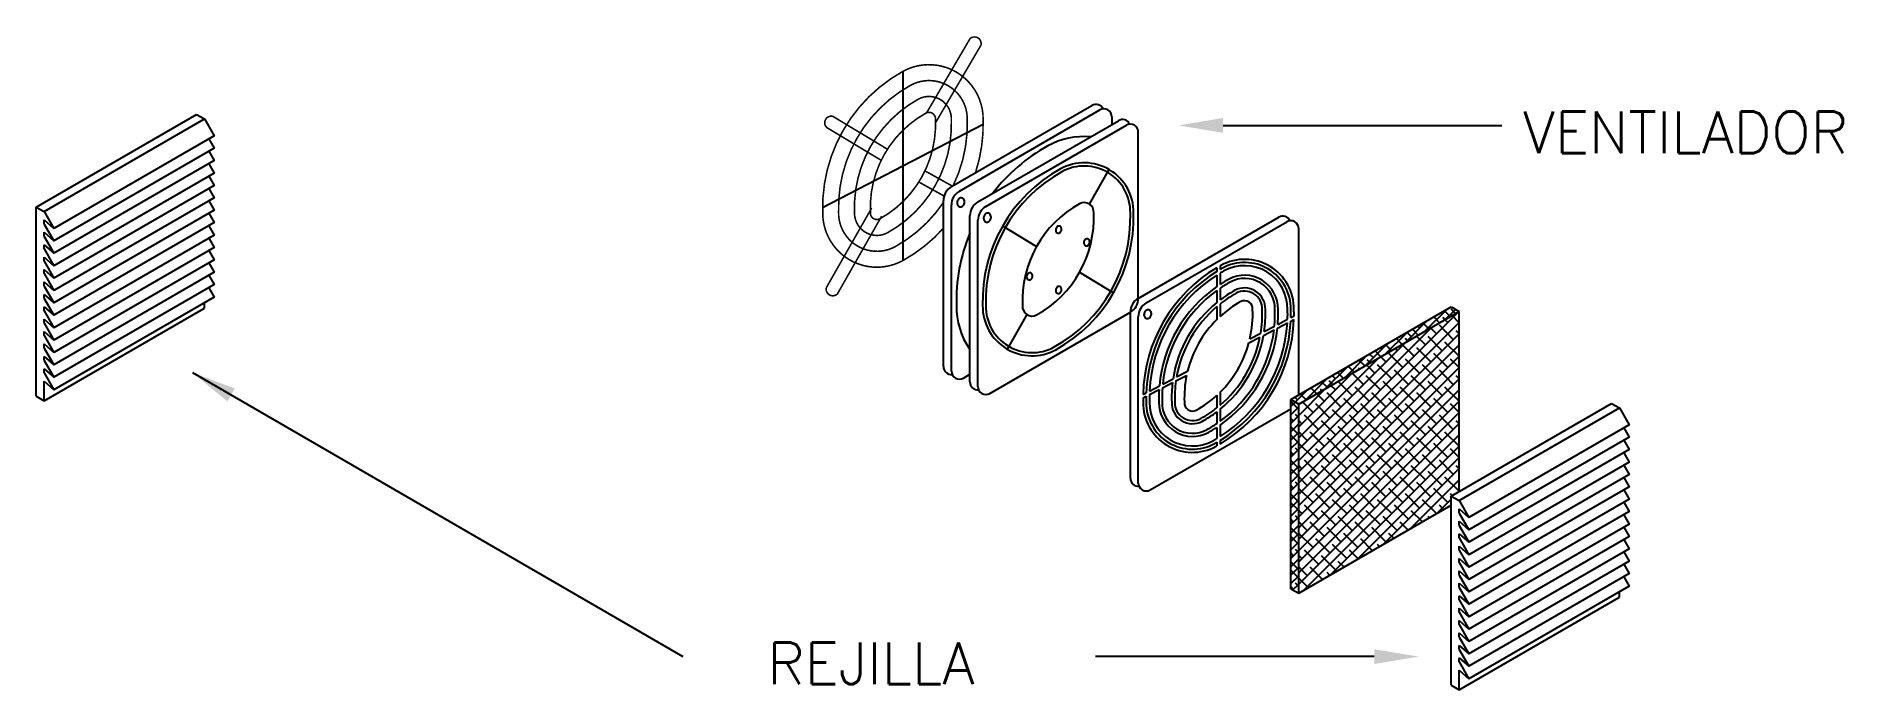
# Model space of a CAD drawing. Header units: millimetres. Extents: x 2499 to 4503, y 2704 to 3691.
# Drawn here: x 3829 to 4493, y 3450 to 3690 of the extents above; entities that cross this region are included whole.
import ezdxf

# ---------------------------------------------------------------- set-up
doc = ezdxf.new("R2010")
doc.units = ezdxf.units.MM
doc.styles.add('ROMANS', font='ROMANS.shx', dxfattribs={"height": 0.12})

msp = doc.modelspace()

# ---------------------------------------------------------------- texts
at = {"color": 8, "linetype": 'ByBlock', "style": 'ROMANS'}
for s, p in [('VENTILADOR', (4375.054, 3646.732)), ('REJILLA', (4097.611, 3451.835))]:
    msp.add_text(s, height=15.3129, dxfattribs=at).set_placement(p)

# ---------------------------------------------------------------- blocks, each defined once
blk = doc.blocks.new('*X15')
at = {"color": 0}
for p, q in [((30.316, -38.132), (31.321, -37.126)), ((31.254, -37.194), (31.236, -37.176)), ((31.326, -37.195), (31.281, -37.15)), ((30.316, -38.203), (31.326, -37.193)), ((30.316, -38.061), (31.154, -37.223)), ((30.316, -38.273), (31.326, -37.264)), ((31.113, -37.335), (31.057, -37.279)), ((31.219, -37.371), (31.13, -37.282)), ((31.183, -37.265), (31.146, -37.228)), ((31.289, -37.3), (31.201, -37.211)), ((31.326, -37.265), (31.307, -37.247)), ((30.316, -37.991), (30.987, -37.32)), ((30.316, -38.344), (31.326, -37.334)), ((30.316, -38.415), (31.326, -37.405)), ((30.865, -37.441), (30.833, -37.409)), ((30.971, -37.477), (30.883, -37.388)), ((30.936, -37.371), (30.922, -37.357)), ((31.042, -37.406), (30.967, -37.331)), ((31.148, -37.441), (31.06, -37.353)), ((31.254, -37.477), (31.166, -37.388)), ((31.325, -37.406), (31.236, -37.318)), ((30.316, -37.92), (30.82, -37.416)), ((30.316, -38.485), (31.326, -37.476)), ((30.316, -37.849), (30.652, -37.513)), ((30.724, -37.583), (30.653, -37.512)), ((30.795, -37.512), (30.743, -37.46)), ((30.901, -37.547), (30.812, -37.459)), ((31.007, -37.583), (30.918, -37.494)), ((31.077, -37.512), (30.989, -37.424)), ((31.183, -37.547), (31.095, -37.459)), ((31.289, -37.583), (31.201, -37.494)), ((31.326, -37.477), (31.272, -37.424)), ((30.316, -38.556), (31.326, -37.547)), ((30.316, -37.778), (30.485, -37.609)), ((30.316, -38.627), (31.326, -37.617)), ((30.582, -37.724), (30.494, -37.636)), ((30.547, -37.618), (30.519, -37.59)), ((30.653, -37.653), (30.565, -37.565)), ((30.618, -37.547), (30.608, -37.538)), ((30.759, -37.689), (30.671, -37.6)), ((30.83, -37.618), (30.741, -37.53)), ((30.865, -37.724), (30.777, -37.636)), ((30.936, -37.653), (30.848, -37.565)), ((31.042, -37.689), (30.954, -37.6)), ((31.113, -37.618), (31.024, -37.53)), ((31.148, -37.724), (31.06, -37.636)), ((31.219, -37.653), (31.13, -37.565)), ((31.325, -37.689), (31.236, -37.6)), ((31.326, -37.548), (31.307, -37.53)), ((30.316, -38.698), (31.326, -37.688)), ((30.316, -37.708), (30.318, -37.706)), ((30.406, -37.76), (30.34, -37.693)), ((30.512, -37.795), (30.423, -37.706)), ((30.476, -37.689), (30.429, -37.642)), ((30.618, -37.83), (30.529, -37.742)), ((30.688, -37.76), (30.6, -37.671)), ((30.795, -37.795), (30.706, -37.706)), ((30.901, -37.83), (30.812, -37.742)), ((30.971, -37.76), (30.883, -37.671)), ((31.077, -37.795), (30.989, -37.706)), ((31.183, -37.83), (31.095, -37.742)), ((31.254, -37.76), (31.166, -37.671)), ((31.326, -37.76), (31.272, -37.706)), ((30.316, -38.768), (31.326, -37.759)), ((30.335, -37.83), (30.316, -37.811)), ((30.316, -38.839), (31.326, -37.829)), ((30.441, -37.866), (30.353, -37.777)), ((30.547, -37.901), (30.459, -37.813)), ((30.653, -37.936), (30.565, -37.848)), ((30.724, -37.866), (30.635, -37.777)), ((30.83, -37.901), (30.741, -37.813)), ((30.936, -37.936), (30.848, -37.848)), ((31.007, -37.866), (30.918, -37.777)), ((31.113, -37.901), (31.024, -37.813)), ((31.219, -37.936), (31.13, -37.848)), ((31.289, -37.866), (31.201, -37.777)), ((31.326, -37.831), (31.307, -37.813)), ((30.37, -37.936), (30.316, -37.882)), ((30.406, -38.042), (30.317, -37.954)), ((30.346, -38.88), (31.326, -37.9)), ((30.476, -37.972), (30.388, -37.883)), ((30.582, -38.007), (30.494, -37.919)), ((30.514, -38.783), (31.326, -37.971)), ((30.688, -38.042), (30.6, -37.954)), ((30.759, -37.972), (30.671, -37.883)), ((30.865, -38.007), (30.777, -37.919)), ((30.971, -38.042), (30.883, -37.954)), ((31.042, -37.972), (30.954, -37.883)), ((31.148, -38.007), (31.06, -37.919)), ((31.254, -38.042), (31.166, -37.954)), ((31.325, -37.972), (31.236, -37.883)), ((30.441, -38.148), (30.353, -38.06)), ((30.512, -38.078), (30.423, -37.989)), ((30.618, -38.113), (30.529, -38.025)), ((30.724, -38.148), (30.635, -38.06)), ((30.681, -38.686), (31.326, -38.042)), ((30.795, -38.078), (30.706, -37.989)), ((30.901, -38.113), (30.812, -38.025)), ((31.007, -38.148), (30.918, -38.06)), ((31.077, -38.078), (30.989, -37.989)), ((31.183, -38.113), (31.095, -38.025)), ((31.289, -38.148), (31.201, -38.06)), ((31.326, -38.043), (31.272, -37.989)), ((30.335, -38.113), (30.316, -38.094)), ((30.37, -38.219), (30.316, -38.165)), ((30.476, -38.254), (30.388, -38.166)), ((30.547, -38.184), (30.459, -38.095)), ((30.582, -38.29), (30.494, -38.201)), ((30.653, -38.219), (30.565, -38.131)), ((30.759, -38.254), (30.671, -38.166)), ((30.83, -38.184), (30.741, -38.095)), ((30.865, -38.29), (30.777, -38.201)), ((30.848, -38.59), (31.326, -38.112)), ((30.936, -38.219), (30.848, -38.131)), ((31.042, -38.254), (30.954, -38.166)), ((31.015, -38.493), (31.326, -38.183)), ((31.113, -38.184), (31.024, -38.095)), ((31.148, -38.29), (31.06, -38.201)), ((31.219, -38.219), (31.13, -38.131)), ((31.325, -38.254), (31.236, -38.166)), ((31.326, -38.114), (31.307, -38.095)), ((30.406, -38.325), (30.317, -38.237)), ((30.512, -38.361), (30.423, -38.272)), ((30.618, -38.396), (30.529, -38.308)), ((30.688, -38.325), (30.6, -38.237)), ((30.795, -38.361), (30.706, -38.272)), ((30.901, -38.396), (30.812, -38.308)), ((30.971, -38.325), (30.883, -38.237)), ((31.077, -38.361), (30.989, -38.272)), ((31.183, -38.396), (31.095, -38.308)), ((31.254, -38.325), (31.166, -38.237)), ((31.183, -38.397), (31.276, -38.304)), ((31.281, -38.282), (31.272, -38.272)), ((31.319, -38.26), (31.326, -38.254)), ((30.335, -38.396), (30.316, -38.377)), ((30.441, -38.431), (30.353, -38.343)), ((30.547, -38.467), (30.459, -38.378)), ((30.653, -38.502), (30.565, -38.414)), ((30.724, -38.431), (30.635, -38.343)), ((30.83, -38.467), (30.741, -38.378)), ((30.936, -38.502), (30.848, -38.414)), ((31.007, -38.431), (30.918, -38.343)), ((31.094, -38.448), (31.024, -38.378)), ((31.139, -38.422), (31.13, -38.414)), ((31.228, -38.37), (31.201, -38.343)), ((30.37, -38.502), (30.316, -38.448)), ((30.406, -38.608), (30.317, -38.52)), ((30.476, -38.537), (30.388, -38.449)), ((30.582, -38.573), (30.494, -38.484)), ((30.688, -38.608), (30.6, -38.52)), ((30.759, -38.537), (30.671, -38.449)), ((30.865, -38.573), (30.777, -38.484)), ((30.915, -38.551), (30.883, -38.52)), ((31.004, -38.5), (30.954, -38.449)), ((30.335, -38.679), (30.316, -38.66)), ((30.441, -38.714), (30.353, -38.626)), ((30.512, -38.643), (30.423, -38.555)), ((30.618, -38.679), (30.529, -38.59)), ((30.69, -38.681), (30.635, -38.626)), ((30.78, -38.629), (30.706, -38.555)), ((30.825, -38.603), (30.812, -38.59)), ((30.37, -38.785), (30.316, -38.731)), ((30.466, -38.81), (30.388, -38.732)), ((30.547, -38.749), (30.459, -38.661)), ((30.511, -38.784), (30.494, -38.767)), ((30.601, -38.733), (30.565, -38.696)), ((30.377, -38.862), (30.317, -38.802))]:
    blk.add_line(p, q, dxfattribs=at)
blk = doc.blocks.new('*X14')
at = {"color": 0}
for p, q in [((31.112, -37.247), (31.249, -37.111)), ((31.202, -37.195), (31.166, -37.159)), ((31.236, -37.176), (31.223, -37.163)), ((31.263, -37.15), (31.233, -37.12)), ((31.238, -37.175), (31.302, -37.111)), ((31.303, -37.137), (31.276, -37.11)), ((30.861, -37.392), (30.998, -37.256)), ((30.967, -37.331), (30.931, -37.294)), ((31.001, -37.312), (30.985, -37.295)), ((30.987, -37.32), (31.123, -37.183)), ((31.024, -37.282), (30.998, -37.256)), ((31.068, -37.273), (31.038, -37.242)), ((31.077, -37.229), (31.065, -37.217)), ((31.135, -37.234), (31.099, -37.197)), ((30.61, -37.537), (30.747, -37.4)), ((30.736, -37.465), (30.872, -37.328)), ((30.786, -37.415), (30.762, -37.392)), ((30.833, -37.409), (30.799, -37.375)), ((30.839, -37.362), (30.83, -37.353)), ((30.9, -37.37), (30.863, -37.333)), ((30.933, -37.35), (30.932, -37.348)), ((30.485, -37.609), (30.622, -37.473)), ((30.597, -37.545), (30.561, -37.508)), ((30.6, -37.494), (30.594, -37.489)), ((30.665, -37.506), (30.628, -37.469)), ((30.698, -37.486), (30.693, -37.481)), ((30.732, -37.467), (30.695, -37.43)), ((30.765, -37.448), (30.746, -37.428)), ((30.294, -37.694), (30.371, -37.618)), ((30.359, -37.682), (30.496, -37.545)), ((30.361, -37.627), (30.359, -37.624)), ((30.429, -37.642), (30.393, -37.605)), ((30.463, -37.622), (30.454, -37.614)), ((30.494, -37.6), (30.46, -37.566)), ((30.53, -37.583), (30.507, -37.561)), ((30.547, -37.547), (30.527, -37.527)), ((30.266, -37.722), (30.294, -37.694)), ((30.266, -37.775), (30.316, -37.725)), ((30.316, -37.741), (30.269, -37.693)), ((30.308, -37.68), (30.292, -37.663)), ((30.362, -37.68), (30.325, -37.644)), ((30.266, -37.828), (30.316, -37.778)), ((30.282, -37.813), (30.266, -37.797)), ((30.266, -37.881), (30.316, -37.831)), ((30.308, -37.892), (30.266, -37.85)), ((30.316, -37.794), (30.295, -37.773)), ((30.266, -37.934), (30.316, -37.884)), ((30.266, -37.987), (30.316, -37.937)), ((30.316, -37.953), (30.269, -37.905)), ((30.266, -38.041), (30.316, -37.991)), ((30.282, -38.025), (30.266, -38.009)), ((30.266, -38.094), (30.316, -38.044)), ((30.308, -38.104), (30.266, -38.062)), ((30.316, -38.006), (30.295, -37.985)), ((30.266, -38.147), (30.316, -38.097)), ((30.266, -38.2), (30.316, -38.15)), ((30.266, -38.253), (30.316, -38.203)), ((30.316, -38.165), (30.269, -38.117)), ((30.316, -38.218), (30.295, -38.197)), ((30.282, -38.237), (30.266, -38.221)), ((30.266, -38.306), (30.316, -38.256)), ((30.308, -38.316), (30.266, -38.274)), ((30.266, -38.359), (30.316, -38.309)), ((30.266, -38.412), (30.316, -38.362)), ((30.266, -38.465), (30.316, -38.415)), ((30.316, -38.377), (30.269, -38.33)), ((30.316, -38.43), (30.295, -38.409)), ((30.282, -38.449), (30.266, -38.433)), ((30.266, -38.518), (30.316, -38.468)), ((30.308, -38.528), (30.266, -38.486)), ((30.266, -38.571), (30.316, -38.521)), ((30.316, -38.589), (30.269, -38.542)), ((30.266, -38.624), (30.316, -38.574)), ((30.266, -38.677), (30.316, -38.627)), ((30.282, -38.661), (30.266, -38.645)), ((30.316, -38.642), (30.295, -38.621)), ((30.266, -38.73), (30.316, -38.68)), ((30.308, -38.741), (30.266, -38.698)), ((30.266, -38.783), (30.316, -38.733)), ((30.316, -38.801), (30.269, -38.754)), ((30.266, -38.836), (30.316, -38.786)), ((30.282, -38.873), (30.266, -38.857)), ((30.279, -38.876), (30.316, -38.839)), ((30.316, -38.854), (30.295, -38.833)), ((30.313, -38.895), (30.316, -38.892))]:
    blk.add_line(p, q, dxfattribs=at)

# ---------------------------------------------------------------- linework, layer by layer
at = {"color": 8}
for p, q in [((4147.444, 3676.732), (4147.444, 3607.313)), ((4117.972, 3626.722), (4176.916, 3657.324))]:
    msp.add_line(p, q, dxfattribs=at)
for p, q in [((4165.255, 3634.447), (4216.856, 3664.239)), ((4168.171, 3632.763), (4219.773, 3662.555)), ((3829.221, 3626.938), (3888.114, 3660.941)), ((3832.137, 3625.254), (3891.031, 3659.257)), ((3888.114, 3660.941), (3891.031, 3659.257)), ((4174.968, 3628.839), (4226.569, 3658.631)), ((4177.885, 3627.155), (4229.486, 3656.947)), ((4224.148, 3660.029), (4224.148, 3657.233)), ((4233.861, 3593.423), (4233.861, 3654.421)), ((4215.917, 3628.011), (4223.139, 3640.687)), ((4162.338, 3568.396), (4162.338, 3629.395)), ((3829.221, 3557.52), (3829.221, 3626.938)), ((3829.221, 3626.938), (3832.137, 3625.254)), ((3832.137, 3625.254), (3835.704, 3619.077)), ((3832.137, 3622.215), (3835.704, 3619.077)), ((3832.137, 3620.704), (3832.137, 3622.215)), ((4165.255, 3566.712), (4165.255, 3627.711)), ((4172.051, 3562.788), (4172.051, 3623.787)), ((4174.968, 3561.104), (4174.968, 3622.103)), ((4233.861, 3593.423), (4285.463, 3623.215)), ((3832.137, 3620.704), (3835.704, 3614.527)), ((3832.137, 3617.665), (3835.704, 3614.527)), ((3832.137, 3616.154), (3832.137, 3617.665)), ((3832.137, 3616.154), (3835.704, 3609.977)), ((4184.022, 3620.005), (4196.499, 3612.442)), ((4236.778, 3591.739), (4288.38, 3621.531)), ((4292.755, 3558.006), (4292.755, 3619.005)), ((3832.137, 3613.115), (3835.704, 3609.977)), ((3832.137, 3611.604), (3832.137, 3613.115)), ((3832.137, 3611.604), (3835.704, 3605.427)), ((3832.137, 3608.565), (3835.704, 3605.427)), ((3832.137, 3607.054), (3832.137, 3608.565)), ((3832.137, 3607.054), (3835.704, 3600.877)), ((3832.137, 3604.015), (3835.704, 3600.877)), ((3832.137, 3602.504), (3832.137, 3604.015)), ((3832.137, 3602.504), (3835.704, 3596.327)), ((4212.33, 3603.083), (4224.807, 3595.521)), ((4262.699, 3604.689), (4262.699, 3603.327)), ((4262.699, 3601.954), (4262.699, 3597.757)), ((4263.866, 3605.363), (4263.866, 3604.021)), ((4263.866, 3602.668), (4263.866, 3598.544)), ((3832.137, 3599.465), (3835.704, 3596.327)), ((3832.137, 3597.954), (3832.137, 3599.465)), ((3832.137, 3597.954), (3835.704, 3591.777)), ((4262.699, 3596.327), (4262.699, 3591.922)), ((4263.866, 3597.142), (4263.866, 3592.838)), ((3832.137, 3594.915), (3835.704, 3591.777)), ((3832.137, 3593.404), (3832.137, 3594.915)), ((3832.137, 3593.404), (3835.704, 3587.227)), ((3832.137, 3590.365), (3835.704, 3587.227)), ((3832.137, 3588.854), (3832.137, 3590.365)), ((3832.137, 3555.836), (3891.031, 3589.838)), ((3832.137, 3588.854), (3835.704, 3582.677)), ((3891.031, 3589.838), (3891.031, 3591.87)), ((4262.699, 3590.406), (4262.699, 3585.663)), ((4263.866, 3591.362), (4263.866, 3586.771)), ((4289.838, 3556.322), (4348.732, 3590.324)), ((4292.755, 3554.638), (4351.648, 3588.64)), ((4348.732, 3590.324), (4351.648, 3588.64)), ((4351.648, 3522.59), (4351.648, 3588.64)), ((3832.137, 3585.815), (3835.704, 3582.677)), ((3832.137, 3584.304), (3832.137, 3585.815)), ((3832.137, 3584.304), (3835.704, 3578.127)), ((4179.343, 3558.578), (4230.945, 3588.371)), ((4192.912, 3587.514), (4185.69, 3574.838)), ((4230.945, 3527.372), (4230.945, 3588.371)), ((4233.861, 3525.688), (4233.861, 3586.687)), ((4279.851, 3579.87), (4283.683, 3581.859)), ((4280.079, 3581.303), (4283.83, 3583.25)), ((4284.929, 3582.507), (4288.598, 3584.411)), ((4285.054, 3583.886), (4288.663, 3585.76)), ((4289.801, 3585.036), (4290.994, 3585.655)), ((4289.848, 3586.375), (4291.026, 3586.986)), ((3832.137, 3581.265), (3835.704, 3578.127)), ((3832.137, 3579.754), (3832.137, 3581.265)), ((3832.137, 3579.754), (3835.704, 3573.577)), ((3832.137, 3576.715), (3835.704, 3573.577)), ((3832.137, 3575.204), (3832.137, 3576.715)), ((4274.447, 3577.064), (4278.537, 3579.188)), ((4274.828, 3578.576), (4278.798, 3580.638)), ((3832.137, 3575.204), (3835.704, 3569.027)), ((3832.137, 3572.165), (3835.704, 3569.027)), ((3832.137, 3570.654), (3832.137, 3572.165)), ((3832.137, 3570.654), (3835.704, 3564.477)), ((3832.137, 3567.615), (3835.704, 3564.477)), ((3832.137, 3566.104), (3832.137, 3567.615)), ((3832.137, 3566.104), (3835.704, 3559.927)), ((3832.137, 3563.065), (3835.704, 3559.927)), ((3832.137, 3555.836), (3832.137, 3563.065)), ((4169.63, 3564.186), (4172.051, 3565.584)), ((4242.716, 3560.591), (4246.421, 3562.514)), ((4242.837, 3561.968), (4246.617, 3563.93)), ((4247.684, 3563.17), (4251.587, 3565.196)), ((4247.911, 3564.602), (4251.925, 3566.686)), ((3829.221, 3557.52), (3832.137, 3555.836)), ((4235.586, 3556.889), (4236.755, 3557.495)), ((4235.598, 3558.21), (4236.782, 3558.824)), ((4237.93, 3558.106), (4241.505, 3559.962)), ((4237.974, 3559.443), (4241.605, 3561.328)), ((4262.699, 3557.876), (4262.699, 3553.291)), ((4263.866, 3558.98), (4263.866, 3554.244)), ((4289.838, 3556.322), (4292.755, 3554.638)), ((4289.838, 3486.904), (4289.838, 3556.322)), ((4238.236, 3523.162), (4289.838, 3552.954)), ((4262.699, 3551.817), (4262.699, 3547.517)), ((4263.866, 3552.73), (4263.866, 3548.329)), ((4292.755, 3485.22), (4292.755, 3554.638)), ((4348.732, 3520.906), (4407.625, 3554.908)), ((4351.648, 3519.222), (4410.542, 3553.224)), ((4407.625, 3554.908), (4410.542, 3553.224)), ((4262.699, 3546.116), (4262.699, 3541.995)), ((4263.866, 3546.901), (4263.866, 3542.707)), ((4262.699, 3540.643), (4262.699, 3539.301)), ((4263.866, 3541.335), (4263.866, 3539.974)), ((4292.755, 3485.22), (4348.732, 3517.538)), ((4348.732, 3520.906), (4351.648, 3519.222)), ((4348.732, 3451.487), (4348.732, 3520.906)), ((4351.648, 3519.222), (4355.215, 3513.045)), ((4351.648, 3514.672), (4351.648, 3516.183)), ((4351.648, 3516.183), (4355.215, 3513.045)), ((4351.648, 3514.672), (4355.215, 3508.495)), ((4351.648, 3510.122), (4351.648, 3511.633)), ((4351.648, 3511.633), (4355.215, 3508.495)), ((4351.648, 3510.122), (4355.215, 3503.945)), ((4351.648, 3505.572), (4351.648, 3507.083)), ((4351.648, 3507.083), (4355.215, 3503.945)), ((4351.648, 3505.572), (4355.215, 3499.395)), ((4351.648, 3501.022), (4351.648, 3502.533)), ((4351.648, 3502.533), (4355.215, 3499.395)), ((4351.648, 3501.022), (4355.215, 3494.845)), ((4351.648, 3496.472), (4351.648, 3497.983)), ((4351.648, 3497.983), (4355.215, 3494.845)), ((4351.648, 3496.472), (4355.215, 3490.295)), ((4351.648, 3491.922), (4351.648, 3493.433)), ((4351.648, 3493.433), (4355.215, 3490.295)), ((4351.648, 3491.922), (4355.215, 3485.745)), ((4289.838, 3486.904), (4292.755, 3485.22)), ((4351.648, 3487.372), (4351.648, 3488.883)), ((4351.648, 3488.883), (4355.215, 3485.745)), ((4351.648, 3487.372), (4355.215, 3481.195)), ((4351.648, 3482.822), (4351.648, 3484.333)), ((4351.648, 3484.333), (4355.215, 3481.195)), ((4351.648, 3449.803), (4410.542, 3483.805)), ((4351.648, 3482.822), (4355.215, 3476.645)), ((4410.542, 3483.805), (4410.542, 3485.838)), ((4351.648, 3478.272), (4351.648, 3479.783)), ((4351.648, 3479.783), (4355.215, 3476.645)), ((4351.648, 3478.272), (4355.215, 3472.095)), ((4351.648, 3473.722), (4351.648, 3475.233)), ((4351.648, 3475.233), (4355.215, 3472.095)), ((4351.648, 3473.722), (4355.215, 3467.545)), ((4351.648, 3469.172), (4351.648, 3470.683)), ((4351.648, 3470.683), (4355.215, 3467.545)), ((4351.648, 3469.172), (4355.215, 3462.995)), ((4351.648, 3464.622), (4351.648, 3466.133)), ((4351.648, 3466.133), (4355.215, 3462.995)), ((4351.648, 3464.622), (4355.215, 3458.445)), ((4351.648, 3460.072), (4351.648, 3461.583)), ((4351.648, 3461.583), (4355.215, 3458.445)), ((4351.648, 3460.072), (4355.215, 3453.895)), ((4351.648, 3457.033), (4355.215, 3453.895)), ((4351.648, 3449.803), (4351.648, 3457.033)), ((4348.732, 3451.487), (4351.648, 3449.803))]:
    msp.add_line(p, q)
at = {"color": 8, "linetype": 'ByBlock'}
for p, q in [((4264.967, 3656.894), (4367.337, 3656.894)), ((3886.674, 3566.179), (4066.603, 3461.996)), ((4320.487, 3461.996), (4218.117, 3461.996))]:
    msp.add_line(p, q, dxfattribs=at)
at = {"color": 8, "const_width": 0.583}
for points in [[(4156.155, 3661.524), (4172.06, 3688.7, -0.7429698), (4176.088, 3686.342), (4159.503, 3658.007)], [(4176.891, 3659.024, 0.5745836), (4147.444, 3676.732, 0.2807445), (4117.997, 3625.022, 0.5745836), (4147.444, 3607.313, 0.0838897), (4162.338, 3619.189, 0.5745836)], [(4171.056, 3658.985, 0.5771365), (4150.259, 3671.623, 0.2813828), (4123.832, 3625.061, 0.5771365), (4144.629, 3612.423, 0.1186741), (4162.338, 3628.665, 0.5771365)], [(4139.525, 3644.062), (4119.58, 3656.056, -0.7891841), (4121.707, 3660.223), (4141.784, 3648.149)], [(4165.882, 3634.809, 0.1222031), (4171.056, 3658.985, 0.5771365)], [(4174.08, 3639.542, 0.0867247), (4176.891, 3659.024, 0.5745836)], [(4153.169, 3636.185), (4162.559, 3630.985, 0.7891841)], [(4135.98, 3626.606), (4119.329, 3597.366, 0.7429698), (4123.384, 3595.057), (4139.631, 3623.587)]]:
    msp.add_lwpolyline(points, format="xyb", dxfattribs=at)
for points in [[(4165.219, 3658.971, 0.5823801), (4153.072, 3666.512, 0.2823249), (4129.669, 3625.074, 0.5823801), (4141.816, 3617.533, 0.2823249)], [(4159.379, 3659.04, 0.60312), (4155.878, 3661.398, 0.2840526), (4135.51, 3625.005, 0.60312), (4139.01, 3622.648, 0.2840526)]]:
    msp.add_lwpolyline(points, format="xyb", close=True, dxfattribs=at)
for points in [[(3891.031, 3659.257), (3894.597, 3653.079), (3835.704, 3619.077)], [(3892.627, 3651.942), (3894.597, 3648.529), (3835.704, 3614.527)], [(3892.627, 3647.392), (3894.597, 3643.979), (3835.704, 3609.977)], [(3892.627, 3642.842), (3894.597, 3639.429), (3835.704, 3605.427)], [(3892.627, 3638.292), (3894.597, 3634.879), (3835.704, 3600.877)], [(3892.627, 3633.742), (3894.597, 3630.329), (3835.704, 3596.327)], [(3892.627, 3629.192), (3894.597, 3625.779), (3835.704, 3591.777)], [(3892.627, 3624.642), (3894.597, 3621.229), (3835.704, 3587.227)], [(3892.627, 3620.092), (3894.597, 3616.679), (3835.704, 3582.677)], [(3892.627, 3615.542), (3894.597, 3612.129), (3835.704, 3578.127)], [(3892.627, 3610.992), (3894.597, 3607.579), (3835.704, 3573.577)], [(3892.627, 3606.442), (3894.597, 3603.029), (3835.704, 3569.027)], [(3892.627, 3601.892), (3894.597, 3598.479), (3835.704, 3564.477)], [(3892.627, 3597.342), (3894.597, 3593.929), (3835.704, 3559.927)], [(4410.542, 3553.224), (4414.108, 3547.047), (4355.215, 3513.045)], [(4412.138, 3545.909), (4414.108, 3542.497), (4355.215, 3508.495)], [(4412.138, 3541.359), (4414.108, 3537.947), (4355.215, 3503.945)], [(4412.138, 3536.809), (4414.108, 3533.397), (4355.215, 3499.395)], [(4412.138, 3532.259), (4414.108, 3528.847), (4355.215, 3494.845)], [(4412.138, 3527.709), (4414.108, 3524.297), (4355.215, 3490.295)], [(4412.138, 3523.159), (4414.108, 3519.747), (4355.215, 3485.745)], [(4412.138, 3518.609), (4414.108, 3515.197), (4355.215, 3481.195)], [(4412.138, 3514.059), (4414.108, 3510.647), (4355.215, 3476.645)], [(4412.138, 3509.509), (4414.108, 3506.097), (4355.215, 3472.095)], [(4412.138, 3504.959), (4414.108, 3501.547), (4355.215, 3467.545)], [(4412.138, 3500.409), (4414.108, 3496.997), (4355.215, 3462.995)], [(4412.138, 3495.859), (4414.108, 3492.447), (4355.215, 3458.445)], [(4412.138, 3491.309), (4414.108, 3487.897), (4355.215, 3453.895)]]:
    msp.add_lwpolyline(points)
for points in [[(4203.57, 3574.586, 0.2809144), (4232.111, 3624.75, 0.5752047), (4205.259, 3640.939, 0.2809144), (4176.718, 3590.775, 0.5752047)], [(4203.007, 3575.608, 0.281037), (4230.944, 3624.742, 0.5756774), (4205.822, 3639.918, 0.281037), (4177.885, 3590.784, 0.5756774)], [(4169.139, 3630.252, 0.1175656), (4168.621, 3630.267, 0.1044544), (4168.089, 3630.033, 0.0900473), (4167.675, 3629.604, 0.0819714), (4167.404, 3629.007, 0.0819714), (4167.34, 3628.356, 0.0900473), (4167.485, 3627.777, 0.1044544), (4167.828, 3627.308, 0.1175656), (4168.284, 3627.062, 0.1175656), (4168.801, 3627.048, 0.1044544), (4169.333, 3627.282, 0.0900473), (4169.748, 3627.711, 0.0819714), (4170.018, 3628.307, 0.0819714), (4170.082, 3628.958, 0.0900473), (4169.937, 3629.537, 0.1044544), (4169.594, 3630.006, 0.1175656)], [(4196.541, 3587.364, 0.2835742), (4217.518, 3624.751, 0.594805), (4212.288, 3628.161, 0.2835742), (4191.311, 3590.775, 0.594805)], [(4178.852, 3624.644, 0.1175656), (4178.334, 3624.659, 0.1044544), (4177.802, 3624.425, 0.0900473), (4177.388, 3623.996, 0.0819714), (4177.118, 3623.399, 0.0819714), (4177.053, 3622.748, 0.0900473), (4177.198, 3622.169, 0.1044544), (4177.542, 3621.7, 0.1175656), (4177.997, 3621.454, 0.1175656), (4178.514, 3621.44, 0.1044544), (4179.046, 3621.674, 0.0900473), (4179.461, 3622.103, 0.0819714), (4179.731, 3622.699, 0.0819714), (4179.795, 3623.351, 0.0900473), (4179.651, 3623.929, 0.1044544), (4179.307, 3624.398, 0.1175656)], [(4204.962, 3619.946, 0.1175656), (4204.548, 3619.957, 0.1044544), (4204.122, 3619.77, 0.0900473), (4203.791, 3619.427, 0.0819714), (4203.574, 3618.95, 0.0819714), (4203.523, 3618.428, 0.0900473), (4203.639, 3617.965, 0.1044544), (4203.914, 3617.59, 0.1175656), (4204.278, 3617.393, 0.1175656), (4204.692, 3617.382, 0.1044544), (4205.117, 3617.569, 0.0900473), (4205.449, 3617.912, 0.0819714), (4205.665, 3618.389, 0.0819714), (4205.717, 3618.911, 0.0900473), (4205.601, 3619.374, 0.1044544), (4205.326, 3619.749, 0.1175656)], [(4215.264, 3615.255, 0.1175656), (4214.85, 3615.266, 0.1044544), (4214.425, 3615.079, 0.0900473), (4214.093, 3614.736, 0.0819714), (4213.877, 3614.259, 0.0819714), (4213.825, 3613.737, 0.0900473), (4213.941, 3613.274, 0.1044544), (4214.216, 3612.899, 0.1175656), (4214.58, 3612.702, 0.1175656), (4214.994, 3612.691, 0.1044544), (4215.419, 3612.878, 0.0900473), (4215.751, 3613.221, 0.0819714), (4215.967, 3613.698, 0.0819714), (4216.019, 3614.22, 0.0900473), (4215.903, 3614.683, 0.1044544), (4215.628, 3615.057, 0.1175656)], [(4194.304, 3602.788, 0.1175656), (4193.89, 3602.799, 0.1044544), (4193.465, 3602.612, 0.0900473), (4193.133, 3602.269, 0.0819714), (4192.917, 3601.792, 0.0819714), (4192.866, 3601.27, 0.0900473), (4192.981, 3600.807, 0.1044544), (4193.256, 3600.432, 0.1175656), (4193.62, 3600.235, 0.1175656), (4194.034, 3600.224, 0.1044544), (4194.46, 3600.411, 0.0900473), (4194.792, 3600.754, 0.0819714), (4195.008, 3601.231, 0.0819714), (4195.059, 3601.753, 0.0900473), (4194.943, 3602.216, 0.1044544), (4194.669, 3602.591, 0.1175656)], [(4204.962, 3597.81, 0.1175656), (4204.548, 3597.821, 0.1044544), (4204.122, 3597.634, 0.0900473), (4203.791, 3597.291, 0.0819714), (4203.574, 3596.814, 0.0819714), (4203.523, 3596.293, 0.0900473), (4203.639, 3595.83, 0.1044544), (4203.914, 3595.455, 0.1175656), (4204.278, 3595.258, 0.1175656), (4204.692, 3595.246, 0.1044544), (4205.117, 3595.433, 0.0900473), (4205.449, 3595.777, 0.0819714), (4205.665, 3596.254, 0.0819714), (4205.717, 3596.775, 0.0900473), (4205.601, 3597.238, 0.1044544), (4205.326, 3597.613, 0.1175656)], [(4237.745, 3589.228, 0.1175656), (4237.228, 3589.242, 0.1044544), (4236.696, 3589.008, 0.0900473), (4236.281, 3588.579, 0.0819714), (4236.011, 3587.983, 0.0819714), (4235.947, 3587.331, 0.0900473), (4236.092, 3586.752, 0.1044544), (4236.435, 3586.284, 0.1175656), (4236.89, 3586.038, 0.1175656), (4237.408, 3586.023, 0.1044544), (4237.94, 3586.257, 0.0900473), (4238.355, 3586.686, 0.0819714), (4238.625, 3587.283, 0.0819714), (4238.689, 3587.934, 0.0900473), (4238.544, 3588.513, 0.1044544), (4238.201, 3588.982, 0.1175656)]]:
    msp.add_lwpolyline(points, format="xyb", close=True)
msp.add_lwpolyline([(4165.59, 3634.64), (4155.58, 3640.184)], dxfattribs=at)
for points in [[(4262.699, 3604.689, 0.2590046), (4235.598, 3558.21, 0.5751551)], [(4262.699, 3603.327, 0.25245), (4236.782, 3558.824, 0.5756774)], [(4262.699, 3601.954, 0.2455781), (4237.974, 3559.443, 0.5762074)], [(4291.026, 3586.986, 0.0105925), (4291.004, 3589.334, 0.5751551), (4264.15, 3605.522, 0.0014683), (4263.866, 3605.363, 0.5751551)], [(4289.848, 3586.375, 0.0136007), (4289.837, 3589.326, 0.5756774), (4264.716, 3604.501, 0.0044983), (4263.866, 3604.021, 0.5756774)], [(4288.663, 3585.76, 0.0167642), (4288.67, 3589.318, 0.5762074), (4265.279, 3603.479, 0.0076716), (4263.866, 3602.668, 0.5762074)], [(4285.054, 3583.886, 0.0273281), (4285.169, 3589.3, 0.5782779), (4266.967, 3600.413, 0.0182639), (4263.866, 3598.544, 0.5782779)], [(4262.699, 3597.757, 0.2227798), (4241.605, 3561.328, 0.5782779)], [(4262.699, 3596.327, 0.2143411), (4242.837, 3561.968, 0.5791981)], [(4283.83, 3583.25, 0.0312646), (4284.002, 3589.297, 0.5791981), (4267.53, 3599.391, 0.0222083), (4263.866, 3597.142, 0.5791981)], [(4280.079, 3581.303, 0.0446384), (4280.5, 3589.296, 0.5832437), (4269.217, 3596.325, 0.0355922), (4263.866, 3592.838, 0.5832437)], [(4278.798, 3580.638, 0.0497212), (4279.332, 3589.301, 0.5853331), (4269.779, 3595.302, 0.040668), (4263.866, 3591.362, 0.5853331)], [(4262.699, 3591.922, 0.1858922), (4246.617, 3563.93, 0.5832437)], [(4262.699, 3590.406, 0.1751694), (4247.911, 3564.602, 0.5853331)], [(4274.828, 3578.576, 0.067494), (4275.827, 3589.347, 0.5983241), (4271.462, 3592.233, 0.0583078), (4263.866, 3586.771, 0.5983241)], [(4262.699, 3585.663, 0.1381289), (4251.925, 3566.686, 0.5983241)], [(4263.866, 3539.974, 0.2553034), (4290.994, 3585.655, 0.5751551)], [(4263.866, 3541.335, 0.2486558), (4289.801, 3585.036, 0.5756774)], [(4263.866, 3542.707, 0.2416849), (4288.598, 3584.411, 0.5762074)], [(4263.866, 3546.901, 0.2185464), (4284.929, 3582.507, 0.5782779)], [(4263.866, 3548.329, 0.2099767), (4283.683, 3581.859, 0.5791981)], [(4263.866, 3552.73, 0.1810625), (4279.851, 3579.87, 0.5832437)], [(4263.866, 3554.244, 0.1701538), (4278.537, 3579.188, 0.5853331)], [(4263.866, 3558.98, 0.1324173), (4274.447, 3577.064, 0.5983241)], [(4246.421, 3562.514, 0.0397107), (4246.117, 3555.397, 0.5832437), (4257.399, 3548.368, 0.2824468)], [(4247.684, 3563.17, 0.0445915), (4247.284, 3555.392, 0.5853331), (4256.837, 3549.391, 0.2827135)], [(4251.587, 3565.196, 0.0616171), (4250.789, 3555.346, 0.5983241), (4255.154, 3552.46, 0.2837989)], [(4235.586, 3556.889, 0.0069034), (4235.612, 3555.359, 0.5751551), (4262.466, 3539.171, 0.2809015)], [(4236.755, 3557.495, 0.0098092), (4236.779, 3555.367, 0.5756774), (4261.9, 3540.192, 0.281037)], [(4237.93, 3558.106, 0.0128637), (4237.946, 3555.375, 0.5762074), (4261.338, 3541.214, 0.281168)], [(4241.505, 3559.962, 0.0230533), (4241.447, 3555.392, 0.5782779), (4259.649, 3544.28, 0.2816235)], [(4242.716, 3560.591, 0.0268458), (4242.614, 3555.396, 0.5791981), (4259.086, 3545.302, 0.2818013)], [(4255.154, 3552.46, 0.0578814), (4262.699, 3557.876, 0.5983241)], [(4256.837, 3549.391, 0.0402993), (4262.699, 3553.291, 0.5853331)], [(4257.399, 3548.368, 0.0352388), (4262.699, 3551.817, 0.5832437)], [(4259.086, 3545.302, 0.0218931), (4262.699, 3547.517, 0.5791981)], [(4259.649, 3544.28, 0.0179593), (4262.699, 3546.116, 0.5782779)], [(4261.338, 3541.214, 0.0073947), (4262.699, 3541.995, 0.5762074)], [(4261.9, 3540.192, 0.0042293), (4262.699, 3540.643, 0.5756774)], [(4262.466, 3539.171, 0.0012067), (4262.699, 3539.301, 0.5751551)]]:
    msp.add_lwpolyline(points, format="xyb")
for centre, radius, start, end in [((4218.315, 3661.713), 2.917, 24.73561, 120), ((4221.231, 3660.029), 2.917, 0, 120), ((4228.028, 3656.105), 2.917, 24.73561, 120), ((4230.945, 3654.421), 2.917, 0, 120), ((4232.109, 3592.462), 65.042, 118.980606, 142.538067), ((4213.977, 3625.036), 27.762, 85.206878, 118.729601), ((4168.171, 3629.395), 5.833, 120, 180), ((4171.088, 3627.711), 5.833, 120, 180), ((4177.885, 3623.787), 5.833, 120, 180), ((4180.801, 3622.103), 5.833, 120, 180), ((4286.921, 3620.689), 2.917, 24.73561, 120), ((4289.838, 3619.005), 2.917, 0, 120), ((4232.109, 3592.462), 65.042, 157.424812, 181.743869), ((4194.852, 3590.49), 27.762, 179.098748, 214.782469), ((4236.778, 3588.371), 5.833, 120, 180), ((4228.028, 3593.423), 5.833, 300, 0), ((4239.695, 3586.687), 5.833, 120, 180), ((4165.255, 3568.396), 2.917, 180, 275.26439), ((4168.171, 3566.712), 2.917, 180, 300), ((4174.968, 3562.788), 2.917, 180, 275.26439), ((4177.885, 3561.104), 2.917, 180, 300), ((4233.861, 3527.372), 2.917, 180, 275.26439), ((4236.778, 3525.688), 2.917, 180, 300)]:
    msp.add_arc(centre, radius, start, end)
at = {"color": 8}
msp.add_arc((4117.997, 3625.022), 2.072474352768396e-13, 180, 0, dxfattribs=at)
at = {"color": 8, "linetype": 'ByBlock'}
for points in [[(4264.967, 3659.616), (4264.967, 3654.172), (4248.633, 3656.894)], [(3902.173, 3560.351), (3899.445, 3555.639), (3886.674, 3566.179)], [(4320.487, 3464.719), (4320.487, 3459.274), (4336.821, 3461.996)]]:
    msp.add_solid(points, dxfattribs=at)

# ---------------------------------------------------------------- block references
at = {"color": 8, "xscale": 58.33496701789162, "yscale": 58.33496701789162, "zscale": 58.33496701789162}
msp.add_blockref('*X14', (2524.272, 5754.273), dxfattribs=at)
at = {"xscale": 58.33496701789162, "yscale": 58.33496701789162, "zscale": 58.33496701789162}
msp.add_blockref('*X15', (2524.272, 5754.273), dxfattribs=at)

msp.set_redraw_order([(e.dxf.handle, doc.entitydb.next_handle()) for e in msp.query("TEXT MTEXT ATTDEF DIMENSION ARC_DIMENSION")])  # texts and dimensions are drawn at this point

doc.saveas('drawing.dxf')
